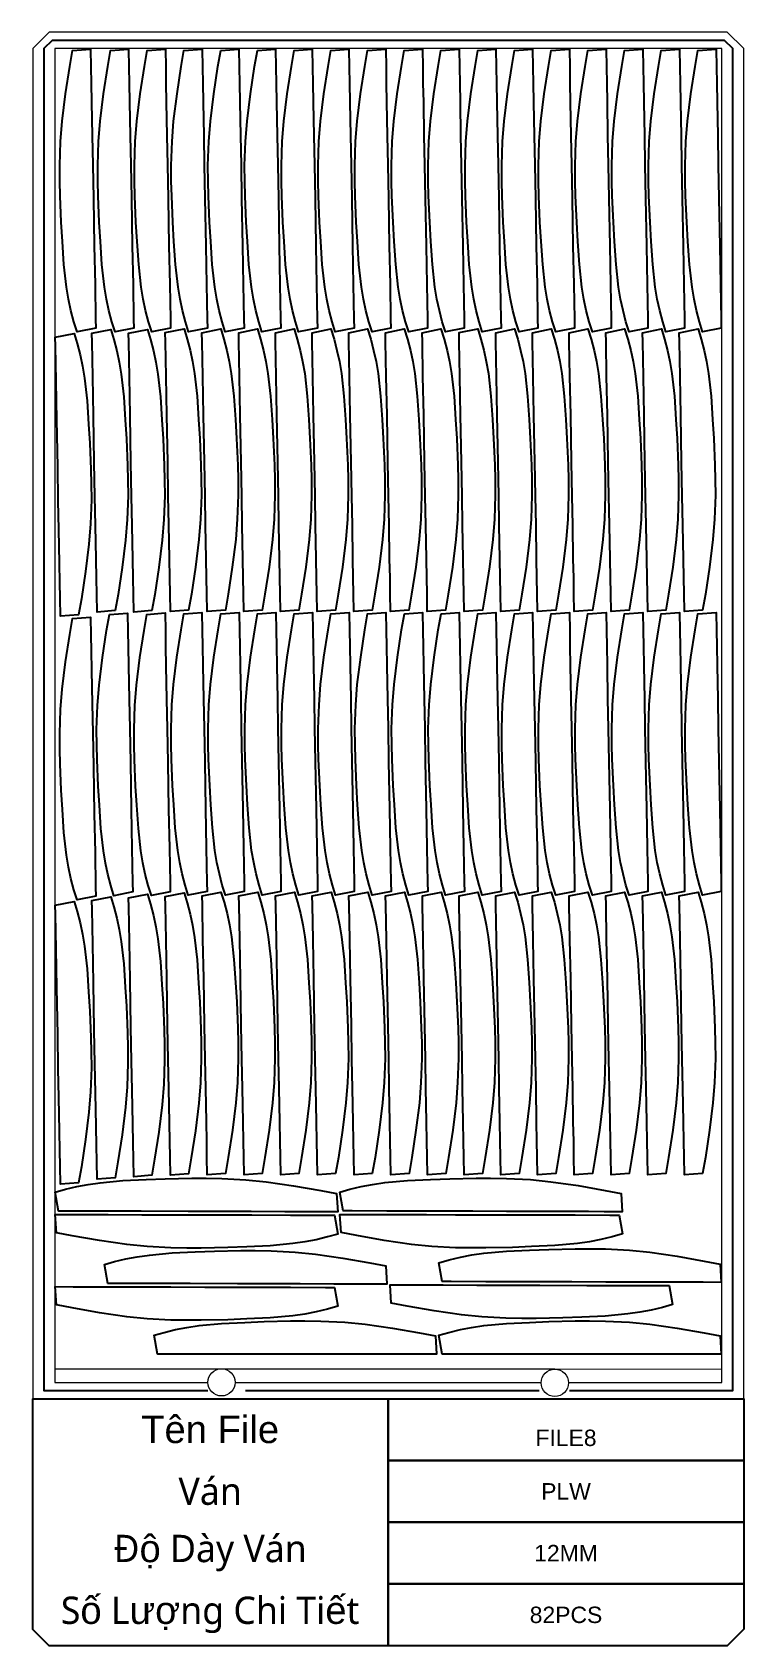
# Model space of a CAD drawing. Header units: millimetres. Extents: x -10628 to 24720, y -21829 to 4032.
# Drawn here: x 17819 to 19120, y -11150 to -8198 of the extents above; entities that cross this region are included whole.
import ezdxf
from ezdxf.enums import TextEntityAlignment as Align
from ezdxf.lldxf.tags import DXFTag

# ---------------------------------------------------------------- set-up
doc = ezdxf.new("R2010")
doc.units = ezdxf.units.MM
doc.layers.add('layer chu', color=7, linetype='Continuous', lineweight=9)
doc.layers.add('layer khung van cnc', color=7, linetype='Continuous', lineweight=25, true_color=0xfbf59b)
doc.layers.add('layer mau', color=7, linetype='Continuous')
doc.styles.add('Text Dim', font='arial.ttf')
tags = doc.linetypes.add('DATTRANHVAKEPVAN', pattern='A,32.156035,-1.521322,["DAT TRÁNH VA CHẠM KẸP VÁN",Text Dim,S=2.23494,R=0,X=0,Y=-0.877209],-47.8264', length=81.503757).pattern_tags.tags
tags[6] = DXFTag(74, 10)
tags = doc.linetypes.add('KVVIENMAY', pattern='A,46.311228,-10.280676,["KV VIỀN MÁY",Text Dim,S=10.028098,R=0,X=0,Y=-4.346144],-100.988212', length=157.580116).pattern_tags.tags
tags[6] = DXFTag(74, 10)

# ---------------------------------------------------------------- blocks, each defined once
blk = doc.blocks.new('khung van cnc')
at = {"color": 2, "linetype": 'DATTRANHVAKEPVAN', "lineweight": 5}
for p, q in [((-1453, -44.4), (-1148, -44.4)), ((-1148, -44.4), (-538.7, -44.4)), ((-539.1, -45.3), (-233, -44.4))]:
    blk.add_line(p, q, dxfattribs=at)
at = {"color": 250, "lineweight": 5}
blk.add_line((-1494.1, -99.4), (-193, -99.4), dxfattribs=at)
at = {"lineweight": 5}
blk.add_lwpolyline([(-193, -99.4), (-193, 2370.6), (-223, 2400.6), (-1463, 2400.6), (-1493, 2370.6), (-1493, -99.4)], close=True, dxfattribs=at)
at = {"color": 1, "linetype": 'KVVIENMAY'}
for points in [[(-511.9, -84.4), (-213, -84.4), (-213, 2370.6), (-228, 2385.6), (-1458, 2385.6), (-1473, 2370.6), (-1473, -84.4), (-1172.8, -84.4)], [(-1104, -84.4), (-567.2, -84.4)]]:
    blk.add_lwpolyline(points, dxfattribs=at)
at = {"lineweight": 5}
for points in [[(-513.5, -69.4), (-233, -69.4), (-233, 2370.6), (-1453, 2370.6), (-1453, -69.4), (-1173, -69.4)], [(-1123, -69.4), (-563.5, -69.4)]]:
    blk.add_lwpolyline(points, dxfattribs=at)
blk.add_lwpolyline([(-843, -551.3), (-1463, -551.3), (-1493, -521.3), (-1493, -99.4), (-843, -99.4)], close=True)
for centre in [(-1148, -69.4), (-538.5, -70.2)]:
    blk.add_circle(centre, 25, dxfattribs=at)
at = {"layer": 'layer mau'}
for points in [[(-843, -99.4), (-193, -99.4), (-193, -212.4), (-843, -212.4)], [(-843, -212.4), (-193, -212.4), (-193, -325.3), (-843, -325.3)], [(-843, -325.3), (-193, -325.3), (-193, -438.3), (-843, -438.3)], [(-843, -438.3), (-193, -438.3), (-193, -521.2), (-223, -551.2), (-843, -551.2)]]:
    blk.add_lwpolyline(points, close=True, dxfattribs=at)
at = {"color": 254, "lineweight": 5, "char_height": 50, "width": 647.53, "attachment_point": 5}
for s, insert in [('{\\fArial|b0|i0|c163|p34;Tên File}', (-1168.8, -155.9)), ('{\\fYu Gothic UI Semilight|b0|i0|c128|p34;Ván}', (-1168.8, -268.9)), ('{\\fYu Gothic UI Semilight|b0|i0|c128|p34;Đ\\fArial|b0|i0|c163|p34;ộ\\fYu Gothic UI Semilight|b0|i0|c128|p34; Dày Ván}', (-1168.8, -381.8)), ('{\\fYu Gothic UI Semilight|b0|i0|c128|p34;S\\fArial|b0|i0|c163|p34;ố\\fYu Gothic UI Semilight|b0|i0|c128|p34; L\\fArial|b0|i0|c163|p34;ượ\\fYu Gothic UI Semilight|b0|i0|c128|p34;ng Chi Ti\\fArial|b0|i0|c163|p34;ế\\fYu Gothic UI Semilight|b0|i0|c128|p34;t}', (-1168.8, -494.8))]:
    blk.add_mtext(s, dxfattribs=dict(at, insert=insert))
at = {"layer": 'layer mau'}
for tag, p in [('ÁGF', (-518, -155.9)), ('TENFILE', (-518, -268.9)), ('TENFILE', (-518, -381.8)), ('TENFILE', (-518, -494.8))]:
    blk.add_attdef(tag, text='', height=30, dxfattribs=at).set_placement(p, align=Align.MIDDLE_CENTER)

msp = doc.modelspace()

# ---------------------------------------------------------------- linework, layer by layer
for points in [[(17926.374, -8261.926), (17926.909, -8290.841), (17927.557, -8325.883), (17928.696, -8387.473), (17929.674, -8440.365), (17930.82, -8502.36), (17932.413, -8588.496), (17933.724, -8659.357), (17934.897, -8722.818), (17935.203, -8739.371), (17900.808, -8746.109), (17895.117, -8727.706), (17889.707, -8707.02), (17885.334, -8686.373), (17881.644, -8664.369), (17876.993, -8623.086), (17874.184, -8580.685), (17872.069, -8545.684), (17869.952, -8497.22), (17869.332, -8471.016), (17869.181, -8441.848), (17870.62, -8398.105), (17873.557, -8360.825), (17879.736, -8310.604), (17887.467, -8260.943), (17892.47, -8231.676), (17925.766, -8229.037)], [(17995.864, -8261.926), (17996.398, -8290.841), (17997.046, -8325.883), (17998.185, -8387.473), (17999.163, -8440.365), (18000.31, -8502.36), (18001.903, -8588.496), (18003.213, -8659.357), (18004.387, -8722.818), (18004.693, -8739.371), (17970.298, -8746.109), (17964.606, -8727.706), (17959.196, -8707.02), (17954.824, -8686.373), (17951.134, -8664.369), (17946.482, -8623.086), (17943.674, -8580.685), (17941.559, -8545.684), (17939.442, -8497.22), (17938.822, -8471.016), (17938.67, -8441.848), (17940.109, -8398.105), (17943.047, -8360.825), (17949.225, -8310.604), (17956.956, -8260.943), (17961.96, -8231.676), (17995.255, -8229.037)], [(18062.973, -8261.926), (18063.508, -8290.841), (18064.156, -8325.883), (18065.295, -8387.473), (18066.273, -8440.365), (18067.42, -8502.36), (18069.012, -8588.496), (18070.323, -8659.357), (18071.496, -8722.818), (18071.803, -8739.371), (18037.407, -8746.109), (18031.716, -8727.706), (18026.306, -8707.02), (18021.933, -8686.373), (18018.244, -8664.369), (18013.592, -8623.086), (18010.783, -8580.685), (18008.668, -8545.684), (18006.551, -8497.22), (18005.931, -8471.016), (18005.78, -8441.848), (18007.219, -8398.105), (18010.157, -8360.825), (18016.335, -8310.604), (18024.066, -8260.943), (18029.069, -8231.676), (18062.365, -8229.037)], [(18130.334, -8261.926), (18130.869, -8290.841), (18131.517, -8325.883), (18132.656, -8387.473), (18133.634, -8440.365), (18134.781, -8502.36), (18136.373, -8588.496), (18137.684, -8659.357), (18138.857, -8722.818), (18139.164, -8739.371), (18104.768, -8746.109), (18099.077, -8727.706), (18093.667, -8707.02), (18089.294, -8686.373), (18085.605, -8664.369), (18080.953, -8623.086), (18078.144, -8580.685), (18076.029, -8545.684), (18073.912, -8497.22), (18073.292, -8471.016), (18073.141, -8441.848), (18074.58, -8398.105), (18077.518, -8360.825), (18083.696, -8310.604), (18091.427, -8260.943), (18096.43, -8231.676), (18129.726, -8229.037)], [(18197.444, -8261.926), (18197.979, -8290.841), (18198.627, -8325.883), (18199.766, -8387.473), (18200.744, -8440.365), (18201.89, -8502.36), (18203.483, -8588.496), (18204.794, -8659.357), (18205.967, -8722.818), (18206.273, -8739.371), (18171.878, -8746.109), (18166.186, -8727.706), (18160.777, -8707.02), (18156.404, -8686.373), (18152.714, -8664.369), (18148.063, -8623.086), (18145.254, -8580.685), (18143.139, -8545.684), (18141.022, -8497.22), (18140.402, -8471.016), (18140.251, -8441.848), (18141.69, -8398.105), (18144.627, -8360.825), (18150.805, -8310.604), (18158.536, -8260.943), (18163.54, -8231.676), (18196.836, -8229.037)], [(18264.554, -8261.926), (18265.088, -8290.841), (18265.736, -8325.883), (18266.875, -8387.473), (18267.853, -8440.365), (18269, -8502.36), (18270.593, -8588.496), (18271.903, -8659.357), (18273.077, -8722.818), (18273.383, -8739.371), (18238.988, -8746.109), (18233.296, -8727.706), (18227.886, -8707.02), (18223.514, -8686.373), (18219.824, -8664.369), (18215.172, -8623.086), (18212.364, -8580.685), (18210.249, -8545.684), (18208.132, -8497.22), (18207.512, -8471.016), (18207.36, -8441.848), (18208.799, -8398.105), (18211.737, -8360.825), (18217.915, -8310.604), (18225.646, -8260.943), (18230.65, -8231.676), (18263.945, -8229.037)], [(18331.663, -8261.926), (18332.198, -8290.841), (18332.846, -8325.883), (18333.985, -8387.473), (18334.963, -8440.365), (18336.109, -8502.36), (18337.702, -8588.496), (18339.013, -8659.357), (18340.186, -8722.818), (18340.493, -8739.371), (18306.097, -8746.109), (18300.406, -8727.706), (18294.996, -8707.02), (18290.623, -8686.373), (18286.934, -8664.369), (18282.282, -8623.086), (18279.473, -8580.685), (18277.358, -8545.684), (18275.241, -8497.22), (18274.621, -8471.016), (18274.47, -8441.848), (18275.909, -8398.105), (18278.846, -8360.825), (18285.025, -8310.604), (18292.756, -8260.943), (18297.759, -8231.676), (18331.055, -8229.037)], [(18398.773, -8261.926), (18399.308, -8290.841), (18399.956, -8325.883), (18401.095, -8387.473), (18402.073, -8440.365), (18403.219, -8502.36), (18404.812, -8588.496), (18406.122, -8659.357), (18407.296, -8722.818), (18407.602, -8739.371), (18373.207, -8746.109), (18367.515, -8727.706), (18362.106, -8707.02), (18357.733, -8686.373), (18354.043, -8664.369), (18349.392, -8623.086), (18346.583, -8580.685), (18344.468, -8545.684), (18342.351, -8497.22), (18341.731, -8471.016), (18341.58, -8441.848), (18343.018, -8398.105), (18345.956, -8360.825), (18352.134, -8310.604), (18359.865, -8260.943), (18364.869, -8231.676), (18398.165, -8229.037)], [(18465.882, -8261.926), (18466.417, -8290.841), (18467.065, -8325.883), (18468.204, -8387.473), (18469.182, -8440.365), (18470.329, -8502.36), (18471.922, -8588.496), (18473.232, -8659.357), (18474.406, -8722.818), (18474.712, -8739.371), (18440.317, -8746.109), (18434.625, -8727.706), (18429.215, -8707.02), (18424.843, -8686.373), (18421.153, -8664.369), (18416.501, -8623.086), (18413.692, -8580.685), (18411.578, -8545.684), (18409.461, -8497.22), (18408.841, -8471.016), (18408.689, -8441.848), (18410.128, -8398.105), (18413.066, -8360.825), (18419.244, -8310.604), (18426.975, -8260.943), (18431.979, -8231.676), (18465.274, -8229.037)], [(18532.992, -8261.926), (18533.527, -8290.841), (18534.175, -8325.883), (18535.314, -8387.473), (18536.292, -8440.365), (18537.438, -8502.36), (18539.031, -8588.496), (18540.342, -8659.357), (18541.515, -8722.818), (18541.821, -8739.371), (18507.426, -8746.109), (18501.735, -8727.706), (18496.325, -8707.02), (18491.952, -8686.373), (18488.262, -8664.369), (18483.611, -8623.086), (18480.802, -8580.685), (18478.687, -8545.684), (18476.57, -8497.22), (18475.95, -8471.016), (18475.799, -8441.848), (18477.238, -8398.105), (18480.175, -8360.825), (18486.354, -8310.604), (18494.085, -8260.943), (18499.088, -8231.676), (18532.384, -8229.037)], [(18600.102, -8261.926), (18600.636, -8290.841), (18601.284, -8325.883), (18602.423, -8387.473), (18603.402, -8440.365), (18604.548, -8502.36), (18606.141, -8588.496), (18607.451, -8659.357), (18608.625, -8722.818), (18608.931, -8739.371), (18574.536, -8746.109), (18568.844, -8727.706), (18563.434, -8707.02), (18559.062, -8686.373), (18555.372, -8664.369), (18550.72, -8623.086), (18547.912, -8580.685), (18545.797, -8545.684), (18543.68, -8497.22), (18543.06, -8471.016), (18542.909, -8441.848), (18544.347, -8398.105), (18547.285, -8360.825), (18553.463, -8310.604), (18561.194, -8260.943), (18566.198, -8231.676), (18599.494, -8229.037)], [(18667.57, -8261.926), (18668.104, -8290.841), (18668.752, -8325.883), (18669.891, -8387.473), (18670.869, -8440.365), (18672.016, -8502.36), (18673.609, -8588.496), (18674.919, -8659.357), (18676.093, -8722.818), (18676.399, -8739.371), (18642.004, -8746.109), (18636.312, -8727.706), (18630.902, -8707.02), (18626.53, -8686.373), (18622.84, -8664.369), (18618.188, -8623.086), (18615.379, -8580.685), (18613.265, -8545.684), (18611.148, -8497.22), (18610.528, -8471.016), (18610.376, -8441.848), (18611.815, -8398.105), (18614.753, -8360.825), (18620.931, -8310.604), (18628.662, -8260.943), (18633.666, -8231.676), (18666.961, -8229.037)], [(18734.679, -8261.926), (18735.214, -8290.841), (18735.862, -8325.883), (18737.001, -8387.473), (18737.979, -8440.365), (18739.125, -8502.36), (18740.718, -8588.496), (18742.029, -8659.357), (18743.202, -8722.818), (18743.508, -8739.371), (18709.113, -8746.109), (18703.422, -8727.706), (18698.012, -8707.02), (18693.639, -8686.373), (18689.95, -8664.369), (18685.298, -8623.086), (18682.489, -8580.685), (18680.374, -8545.684), (18678.257, -8497.22), (18677.637, -8471.016), (18677.486, -8441.848), (18678.925, -8398.105), (18681.862, -8360.825), (18688.041, -8310.604), (18695.772, -8260.943), (18700.775, -8231.676), (18734.071, -8229.037)], [(18801.789, -8261.926), (18802.324, -8290.841), (18802.972, -8325.883), (18804.111, -8387.473), (18805.089, -8440.365), (18806.235, -8502.36), (18807.828, -8588.496), (18809.138, -8659.357), (18810.312, -8722.818), (18810.618, -8739.371), (18776.223, -8746.109), (18770.531, -8727.706), (18765.121, -8707.02), (18760.749, -8686.373), (18757.059, -8664.369), (18752.408, -8623.086), (18749.599, -8580.685), (18747.484, -8545.684), (18745.367, -8497.22), (18744.747, -8471.016), (18744.596, -8441.848), (18746.034, -8398.105), (18748.972, -8360.825), (18755.15, -8310.604), (18762.881, -8260.943), (18767.885, -8231.676), (18801.181, -8229.037)], [(18868.898, -8261.926), (18869.433, -8290.841), (18870.081, -8325.883), (18871.22, -8387.473), (18872.198, -8440.365), (18873.345, -8502.36), (18874.938, -8588.496), (18876.248, -8659.357), (18877.422, -8722.818), (18877.728, -8739.371), (18843.333, -8746.109), (18837.641, -8727.706), (18832.231, -8707.02), (18827.859, -8686.373), (18824.169, -8664.369), (18819.517, -8623.086), (18816.708, -8580.685), (18814.594, -8545.684), (18812.476, -8497.22), (18811.857, -8471.016), (18811.705, -8441.848), (18813.144, -8398.105), (18816.082, -8360.825), (18822.26, -8310.604), (18829.991, -8260.943), (18834.995, -8231.676), (18868.29, -8229.037)], [(18936.008, -8261.926), (18936.543, -8290.841), (18937.191, -8325.883), (18938.33, -8387.473), (18939.308, -8440.365), (18940.454, -8502.36), (18942.047, -8588.496), (18943.358, -8659.357), (18944.531, -8722.818), (18944.837, -8739.371), (18910.442, -8746.109), (18904.751, -8727.706), (18899.341, -8707.02), (18894.968, -8686.373), (18891.278, -8664.369), (18886.627, -8623.086), (18883.818, -8580.685), (18881.703, -8545.684), (18879.586, -8497.22), (18878.966, -8471.016), (18878.815, -8441.848), (18880.254, -8398.105), (18883.191, -8360.825), (18889.37, -8310.604), (18897.1, -8260.943), (18902.104, -8231.676), (18935.4, -8229.037)], [(19003.118, -8261.926), (19003.652, -8290.841), (19004.3, -8325.883), (19005.439, -8387.473), (19006.418, -8440.365), (19007.564, -8502.36), (19009.157, -8588.496), (19010.467, -8659.357), (19011.641, -8722.818), (19011.947, -8739.371), (18977.552, -8746.109), (18971.86, -8727.706), (18966.45, -8707.02), (18962.078, -8686.373), (18958.388, -8664.369), (18953.736, -8623.086), (18950.928, -8580.685), (18948.813, -8545.684), (18946.696, -8497.22), (18946.076, -8471.016), (18945.925, -8441.848), (18947.363, -8398.105), (18950.301, -8360.825), (18956.479, -8310.604), (18964.21, -8260.943), (18969.214, -8231.676), (19002.509, -8229.037)], [(19070.227, -8261.926), (19070.762, -8290.841), (19071.41, -8325.883), (19072.549, -8387.473), (19073.527, -8440.365), (19074.674, -8502.36), (19076.267, -8588.496), (19077.577, -8659.357), (19078.751, -8722.818), (19079.057, -8739.371), (19044.662, -8746.109), (19038.97, -8727.706), (19033.56, -8707.02), (19029.187, -8686.373), (19025.498, -8664.369), (19020.846, -8623.086), (19018.037, -8580.685), (19015.923, -8545.684), (19013.805, -8497.22), (19013.186, -8471.016), (19013.034, -8441.848), (19014.473, -8398.105), (19017.411, -8360.825), (19023.589, -8310.604), (19031.32, -8260.943), (19036.324, -8231.676), (19069.619, -8229.037)], [(17869.905, -9233.464), (17869.37, -9204.549), (17868.722, -9169.507), (17867.583, -9107.917), (17866.605, -9055.025), (17865.459, -8993.031), (17863.866, -8906.894), (17862.555, -8836.033), (17861.382, -8772.572), (17861.076, -8756.02), (17895.471, -8749.281), (17901.163, -8767.684), (17906.572, -8788.371), (17910.945, -8809.018), (17914.635, -8831.022), (17919.286, -8872.304), (17922.095, -8914.705), (17924.21, -8949.706), (17926.327, -8998.17), (17926.947, -9024.375), (17927.098, -9053.543), (17925.659, -9097.285), (17922.722, -9134.566), (17916.544, -9184.786), (17908.813, -9234.447), (17903.809, -9263.714), (17870.513, -9266.353)], [(17936.874, -9225.869), (17936.34, -9196.954), (17935.692, -9161.912), (17934.553, -9100.322), (17933.574, -9047.431), (17932.428, -8985.436), (17930.835, -8899.3), (17929.525, -8828.438), (17928.351, -8764.977), (17928.045, -8748.425), (17962.44, -8741.686), (17968.132, -8760.089), (17973.542, -8780.776), (17977.914, -8801.423), (17981.604, -8823.427), (17986.256, -8864.71), (17989.064, -8907.11), (17991.179, -8942.112), (17993.296, -8990.576), (17993.916, -9016.78), (17994.067, -9045.948), (17992.629, -9089.69), (17989.691, -9126.971), (17983.513, -9177.191), (17975.782, -9226.852), (17970.778, -9256.12), (17937.483, -9258.758)], [(18003.984, -9225.869), (18003.449, -9196.954), (18002.801, -9161.912), (18001.662, -9100.322), (18000.684, -9047.431), (17999.538, -8985.436), (17997.945, -8899.3), (17996.634, -8828.438), (17995.461, -8764.977), (17995.155, -8748.425), (18029.55, -8741.686), (18035.242, -8760.089), (18040.651, -8780.776), (18045.024, -8801.423), (18048.714, -8823.427), (18053.365, -8864.71), (18056.174, -8907.11), (18058.289, -8942.112), (18060.406, -8990.576), (18061.026, -9016.78), (18061.177, -9045.948), (18059.738, -9089.69), (18056.801, -9126.971), (18050.622, -9177.191), (18042.892, -9226.852), (18037.888, -9256.12), (18004.592, -9258.758)], [(18071.078, -9225.005), (18070.543, -9196.09), (18069.895, -9161.048), (18068.756, -9099.458), (18067.778, -9046.566), (18066.631, -8984.571), (18065.038, -8898.435), (18063.728, -8827.574), (18062.554, -8764.113), (18062.248, -8747.56), (18096.643, -8740.822), (18102.335, -8759.225), (18107.745, -8779.911), (18112.117, -8800.558), (18115.807, -8822.562), (18120.459, -8863.845), (18123.268, -8906.246), (18125.382, -8941.247), (18127.5, -8989.711), (18128.119, -9015.915), (18128.271, -9045.083), (18126.832, -9088.826), (18123.894, -9126.106), (18117.716, -9176.327), (18109.985, -9225.988), (18104.981, -9255.255), (18071.686, -9257.894)], [(18138.202, -9225.051), (18137.667, -9196.136), (18137.019, -9161.094), (18135.88, -9099.504), (18134.902, -9046.613), (18133.755, -8984.618), (18132.162, -8898.482), (18130.852, -8827.62), (18129.678, -8764.159), (18129.372, -8747.607), (18163.767, -8740.868), (18169.459, -8759.271), (18174.869, -8779.958), (18179.241, -8800.605), (18182.931, -8822.609), (18187.583, -8863.891), (18190.392, -8906.292), (18192.506, -8941.294), (18194.624, -8989.757), (18195.243, -9015.962), (18195.395, -9045.13), (18193.956, -9088.872), (18191.018, -9126.153), (18184.84, -9176.373), (18177.109, -9226.034), (18172.105, -9255.301), (18138.81, -9257.94)], [(18205.311, -9225.051), (18204.777, -9196.136), (18204.129, -9161.094), (18202.99, -9099.504), (18202.011, -9046.613), (18200.865, -8984.618), (18199.272, -8898.482), (18197.962, -8827.62), (18196.788, -8764.159), (18196.482, -8747.607), (18230.877, -8740.868), (18236.569, -8759.271), (18241.979, -8779.958), (18246.351, -8800.605), (18250.041, -8822.609), (18254.693, -8863.891), (18257.501, -8906.292), (18259.616, -8941.294), (18261.733, -8989.757), (18262.353, -9015.962), (18262.504, -9045.13), (18261.066, -9088.872), (18258.128, -9126.153), (18251.95, -9176.373), (18244.219, -9226.034), (18239.215, -9255.301), (18205.919, -9257.94)], [(18272.421, -9225.051), (18271.886, -9196.136), (18271.238, -9161.094), (18270.099, -9099.504), (18269.121, -9046.613), (18267.975, -8984.618), (18266.382, -8898.482), (18265.071, -8827.62), (18263.898, -8764.159), (18263.592, -8747.607), (18297.987, -8740.868), (18303.678, -8759.271), (18309.088, -8779.958), (18313.461, -8800.605), (18317.151, -8822.609), (18321.802, -8863.891), (18324.611, -8906.292), (18326.726, -8941.294), (18328.843, -8989.757), (18329.463, -9015.962), (18329.614, -9045.13), (18328.175, -9088.872), (18325.238, -9126.153), (18319.059, -9176.373), (18311.328, -9226.034), (18306.325, -9255.301), (18273.029, -9257.94)], [(18339.531, -9225.051), (18338.996, -9196.136), (18338.348, -9161.094), (18337.209, -9099.504), (18336.231, -9046.613), (18335.084, -8984.618), (18333.491, -8898.482), (18332.181, -8827.62), (18331.007, -8764.159), (18330.701, -8747.607), (18365.096, -8740.868), (18370.788, -8759.271), (18376.198, -8779.958), (18380.57, -8800.605), (18384.26, -8822.609), (18388.912, -8863.891), (18391.721, -8906.292), (18393.835, -8941.294), (18395.952, -8989.757), (18396.572, -9015.962), (18396.724, -9045.13), (18395.285, -9088.872), (18392.347, -9126.153), (18386.169, -9176.373), (18378.438, -9226.034), (18373.434, -9255.301), (18340.139, -9257.94)], [(18406.64, -9225.051), (18406.105, -9196.136), (18405.457, -9161.094), (18404.318, -9099.504), (18403.34, -9046.613), (18402.194, -8984.618), (18400.601, -8898.482), (18399.291, -8827.62), (18398.117, -8764.159), (18397.811, -8747.607), (18432.206, -8740.868), (18437.898, -8759.271), (18443.307, -8779.958), (18447.68, -8800.605), (18451.37, -8822.609), (18456.021, -8863.891), (18458.83, -8906.292), (18460.945, -8941.294), (18463.062, -8989.757), (18463.682, -9015.962), (18463.833, -9045.13), (18462.395, -9088.872), (18459.457, -9126.153), (18453.279, -9176.373), (18445.548, -9226.034), (18440.544, -9255.301), (18407.248, -9257.94)], [(18473.75, -9225.051), (18473.215, -9196.136), (18472.567, -9161.094), (18471.428, -9099.504), (18470.45, -9046.613), (18469.304, -8984.618), (18467.711, -8898.482), (18466.4, -8827.62), (18465.227, -8764.159), (18464.921, -8747.607), (18499.316, -8740.868), (18505.007, -8759.271), (18510.417, -8779.958), (18514.79, -8800.605), (18518.479, -8822.609), (18523.131, -8863.891), (18525.94, -8906.292), (18528.055, -8941.294), (18530.172, -8989.757), (18530.792, -9015.962), (18530.943, -9045.13), (18529.504, -9088.872), (18526.567, -9126.153), (18520.388, -9176.373), (18512.657, -9226.034), (18507.654, -9255.301), (18474.358, -9257.94)], [(18540.859, -9225.051), (18540.325, -9196.136), (18539.677, -9161.094), (18538.538, -9099.504), (18537.56, -9046.613), (18536.413, -8984.618), (18534.82, -8898.482), (18533.51, -8827.62), (18532.336, -8764.159), (18532.03, -8747.607), (18566.425, -8740.868), (18572.117, -8759.271), (18577.527, -8779.958), (18581.899, -8800.605), (18585.589, -8822.609), (18590.241, -8863.891), (18593.05, -8906.292), (18595.164, -8941.294), (18597.281, -8989.757), (18597.901, -9015.962), (18598.053, -9045.13), (18596.614, -9088.872), (18593.676, -9126.153), (18587.498, -9176.373), (18579.767, -9226.034), (18574.763, -9255.301), (18541.468, -9257.94)], [(18608.307, -9224.985), (18607.772, -9196.07), (18607.124, -9161.028), (18605.985, -9099.438), (18605.007, -9046.546), (18603.86, -8984.552), (18602.268, -8898.415), (18600.957, -8827.554), (18599.784, -8764.093), (18599.477, -8747.541), (18633.873, -8740.802), (18639.564, -8759.205), (18644.974, -8779.892), (18649.347, -8800.539), (18653.036, -8822.543), (18657.688, -8863.825), (18660.497, -8906.226), (18662.612, -8941.227), (18664.729, -8989.691), (18665.349, -9015.896), (18665.5, -9045.064), (18664.061, -9088.806), (18661.123, -9126.087), (18654.945, -9176.307), (18647.214, -9225.968), (18642.211, -9255.235), (18608.915, -9257.874)], [(18675.433, -9225.052), (18674.899, -9196.137), (18674.251, -9161.095), (18673.112, -9099.505), (18672.134, -9046.613), (18670.987, -8984.619), (18669.394, -8898.482), (18668.084, -8827.621), (18666.91, -8764.16), (18666.604, -8747.607), (18700.999, -8740.869), (18706.691, -8759.272), (18712.101, -8779.958), (18716.473, -8800.605), (18720.163, -8822.609), (18724.815, -8863.892), (18727.623, -8906.293), (18729.738, -8941.294), (18731.855, -8989.758), (18732.475, -9015.962), (18732.627, -9045.13), (18731.188, -9088.873), (18728.25, -9126.153), (18722.072, -9176.374), (18714.341, -9226.035), (18709.337, -9255.302), (18676.042, -9257.941)], [(18742.543, -9225.052), (18742.008, -9196.137), (18741.36, -9161.095), (18740.221, -9099.505), (18739.243, -9046.613), (18738.097, -8984.619), (18736.504, -8898.482), (18735.193, -8827.621), (18734.02, -8764.16), (18733.714, -8747.607), (18768.109, -8740.869), (18773.801, -8759.272), (18779.21, -8779.958), (18783.583, -8800.605), (18787.273, -8822.609), (18791.924, -8863.892), (18794.733, -8906.293), (18796.848, -8941.294), (18798.965, -8989.758), (18799.585, -9015.962), (18799.736, -9045.13), (18798.297, -9088.873), (18795.36, -9126.153), (18789.182, -9176.374), (18781.451, -9226.035), (18776.447, -9255.302), (18743.151, -9257.941)], [(18809.653, -9225.052), (18809.118, -9196.137), (18808.47, -9161.095), (18807.331, -9099.505), (18806.353, -9046.613), (18805.206, -8984.619), (18803.613, -8898.482), (18802.303, -8827.621), (18801.129, -8764.16), (18800.823, -8747.607), (18835.218, -8740.869), (18840.91, -8759.272), (18846.32, -8779.958), (18850.693, -8800.605), (18854.382, -8822.609), (18859.034, -8863.892), (18861.843, -8906.293), (18863.957, -8941.294), (18866.075, -8989.758), (18866.694, -9015.962), (18866.846, -9045.13), (18865.407, -9088.873), (18862.469, -9126.153), (18856.291, -9176.374), (18848.56, -9226.035), (18843.556, -9255.302), (18810.261, -9257.941)], [(18876.762, -9225.052), (18876.228, -9196.137), (18875.58, -9161.095), (18874.441, -9099.505), (18873.462, -9046.613), (18872.316, -8984.619), (18870.723, -8898.482), (18869.413, -8827.621), (18868.239, -8764.16), (18867.933, -8747.607), (18902.328, -8740.869), (18908.02, -8759.272), (18913.43, -8779.958), (18917.802, -8800.605), (18921.492, -8822.609), (18926.144, -8863.892), (18928.952, -8906.293), (18931.067, -8941.294), (18933.184, -8989.758), (18933.804, -9015.962), (18933.955, -9045.13), (18932.517, -9088.873), (18929.579, -9126.153), (18923.401, -9176.374), (18915.67, -9226.035), (18910.666, -9255.302), (18877.37, -9257.941)], [(18943.872, -9225.052), (18943.337, -9196.137), (18942.689, -9161.095), (18941.55, -9099.505), (18940.572, -9046.613), (18939.426, -8984.619), (18937.833, -8898.482), (18936.522, -8827.621), (18935.349, -8764.16), (18935.043, -8747.607), (18969.438, -8740.869), (18975.129, -8759.272), (18980.539, -8779.958), (18984.912, -8800.605), (18988.602, -8822.609), (18993.253, -8863.892), (18996.062, -8906.293), (18998.177, -8941.294), (19000.294, -8989.758), (19000.914, -9015.962), (19001.065, -9045.13), (18999.626, -9088.873), (18996.689, -9126.153), (18990.51, -9176.374), (18982.779, -9226.035), (18977.776, -9255.302), (18944.48, -9257.941)], [(19010.982, -9225.052), (19010.447, -9196.137), (19009.799, -9161.095), (19008.66, -9099.505), (19007.682, -9046.613), (19006.535, -8984.619), (19004.942, -8898.482), (19003.632, -8827.621), (19002.458, -8764.16), (19002.152, -8747.607), (19036.547, -8740.869), (19042.239, -8759.272), (19047.649, -8779.958), (19052.021, -8800.605), (19055.711, -8822.609), (19060.363, -8863.892), (19063.172, -8906.293), (19065.286, -8941.294), (19067.403, -8989.758), (19068.023, -9015.962), (19068.175, -9045.13), (19066.736, -9088.873), (19063.798, -9126.153), (19057.62, -9176.374), (19049.889, -9226.035), (19044.885, -9255.302), (19011.59, -9257.941)], [(17926.384, -9301.082), (17926.919, -9329.997), (17927.567, -9365.039), (17928.706, -9426.629), (17929.684, -9479.52), (17930.83, -9541.515), (17932.423, -9627.651), (17933.734, -9698.513), (17934.907, -9761.974), (17935.213, -9778.526), (17900.818, -9785.265), (17895.127, -9766.862), (17889.717, -9746.175), (17885.344, -9725.528), (17881.654, -9703.524), (17877.003, -9662.242), (17874.194, -9619.841), (17872.079, -9584.839), (17869.962, -9536.375), (17869.342, -9510.171), (17869.191, -9481.003), (17870.63, -9437.261), (17873.567, -9399.98), (17879.746, -9349.76), (17887.476, -9300.099), (17892.48, -9270.831), (17925.776, -9268.193)], [(17993.888, -9293.445), (17994.423, -9322.36), (17995.071, -9357.402), (17996.21, -9418.992), (17997.188, -9471.883), (17998.334, -9533.878), (17999.927, -9620.014), (18001.238, -9690.876), (18002.411, -9754.337), (18002.717, -9770.889), (17968.322, -9777.628), (17962.63, -9759.225), (17957.221, -9738.538), (17952.848, -9717.891), (17949.158, -9695.887), (17944.507, -9654.604), (17941.698, -9612.204), (17939.583, -9577.202), (17937.466, -9528.738), (17936.846, -9502.534), (17936.695, -9473.366), (17938.134, -9429.624), (17941.071, -9392.343), (17947.249, -9342.123), (17954.98, -9292.462), (17959.984, -9263.194), (17993.28, -9260.556)], [(18062.354, -9293.337), (18062.888, -9322.252), (18063.536, -9357.294), (18064.675, -9418.884), (18065.653, -9471.776), (18066.8, -9533.771), (18068.393, -9619.907), (18069.703, -9690.768), (18070.877, -9754.229), (18071.183, -9770.782), (18036.788, -9777.52), (18031.096, -9759.117), (18025.686, -9738.431), (18021.314, -9717.784), (18017.624, -9695.78), (18012.972, -9654.497), (18010.164, -9612.096), (18008.049, -9577.095), (18005.932, -9528.631), (18005.312, -9502.427), (18005.16, -9473.259), (18006.599, -9429.516), (18009.537, -9392.236), (18015.715, -9342.015), (18023.446, -9292.354), (18028.45, -9263.087), (18061.745, -9260.448)], [(18129.939, -9292.434), (18130.474, -9321.349), (18131.122, -9356.391), (18132.261, -9417.981), (18133.239, -9470.872), (18134.385, -9532.867), (18135.978, -9619.003), (18137.289, -9689.865), (18138.462, -9753.326), (18138.768, -9769.878), (18104.373, -9776.617), (18098.681, -9758.214), (18093.272, -9737.527), (18088.899, -9716.88), (18085.209, -9694.876), (18080.558, -9653.593), (18077.749, -9611.193), (18075.634, -9576.191), (18073.517, -9527.727), (18072.897, -9501.523), (18072.746, -9472.355), (18074.185, -9428.613), (18077.122, -9391.332), (18083.3, -9341.112), (18091.031, -9291.451), (18096.035, -9262.183), (18129.331, -9259.545)], [(18197.801, -9292.422), (18198.336, -9321.337), (18198.984, -9356.379), (18200.123, -9417.969), (18201.101, -9470.86), (18202.248, -9532.855), (18203.841, -9618.991), (18205.151, -9689.853), (18206.325, -9753.313), (18206.631, -9769.866), (18172.236, -9776.604), (18166.544, -9758.201), (18161.134, -9737.515), (18156.762, -9716.868), (18153.072, -9694.864), (18148.42, -9653.581), (18145.611, -9611.181), (18143.497, -9576.179), (18141.38, -9527.715), (18140.76, -9501.511), (18140.608, -9472.343), (18142.047, -9428.601), (18144.985, -9391.32), (18151.163, -9341.099), (18158.894, -9291.439), (18163.898, -9262.171), (18197.193, -9259.533)], [(18264.911, -9292.422), (18265.446, -9321.337), (18266.094, -9356.379), (18267.233, -9417.969), (18268.211, -9470.86), (18269.357, -9532.855), (18270.95, -9618.991), (18272.261, -9689.853), (18273.434, -9753.313), (18273.74, -9769.866), (18239.345, -9776.604), (18233.654, -9758.201), (18228.244, -9737.515), (18223.871, -9716.868), (18220.181, -9694.864), (18215.53, -9653.581), (18212.721, -9611.181), (18210.606, -9576.179), (18208.489, -9527.715), (18207.869, -9501.511), (18207.718, -9472.343), (18209.157, -9428.601), (18212.094, -9391.32), (18218.273, -9341.099), (18226.004, -9291.439), (18231.007, -9262.171), (18264.303, -9259.533)], [(18332.021, -9292.422), (18332.555, -9321.337), (18333.204, -9356.379), (18334.342, -9417.969), (18335.321, -9470.86), (18336.467, -9532.855), (18338.06, -9618.991), (18339.37, -9689.853), (18340.544, -9753.313), (18340.85, -9769.866), (18306.455, -9776.604), (18300.763, -9758.201), (18295.353, -9737.515), (18290.981, -9716.868), (18287.291, -9694.864), (18282.639, -9653.581), (18279.831, -9611.181), (18277.716, -9576.179), (18275.599, -9527.715), (18274.979, -9501.511), (18274.828, -9472.343), (18276.266, -9428.601), (18279.204, -9391.32), (18285.382, -9341.099), (18293.113, -9291.439), (18298.117, -9262.171), (18331.413, -9259.533)], [(18399.13, -9292.422), (18399.665, -9321.337), (18400.313, -9356.379), (18401.452, -9417.969), (18402.43, -9470.86), (18403.577, -9532.855), (18405.17, -9618.991), (18406.48, -9689.853), (18407.654, -9753.313), (18407.96, -9769.866), (18373.565, -9776.604), (18367.873, -9758.201), (18362.463, -9737.515), (18358.091, -9716.868), (18354.401, -9694.864), (18349.749, -9653.581), (18346.94, -9611.181), (18344.826, -9576.179), (18342.708, -9527.715), (18342.089, -9501.511), (18341.937, -9472.343), (18343.376, -9428.601), (18346.314, -9391.32), (18352.492, -9341.099), (18360.223, -9291.439), (18365.227, -9262.171), (18398.522, -9259.533)], [(18466.24, -9292.422), (18466.775, -9321.337), (18467.423, -9356.379), (18468.562, -9417.969), (18469.54, -9470.86), (18470.686, -9532.855), (18472.279, -9618.991), (18473.59, -9689.853), (18474.763, -9753.313), (18475.069, -9769.866), (18440.674, -9776.604), (18434.982, -9758.201), (18429.573, -9737.515), (18425.2, -9716.868), (18421.51, -9694.864), (18416.859, -9653.581), (18414.05, -9611.181), (18411.935, -9576.179), (18409.818, -9527.715), (18409.198, -9501.511), (18409.047, -9472.343), (18410.486, -9428.601), (18413.423, -9391.32), (18419.602, -9341.099), (18427.332, -9291.439), (18432.336, -9262.171), (18465.632, -9259.533)], [(18533.35, -9292.422), (18533.884, -9321.337), (18534.532, -9356.379), (18535.671, -9417.969), (18536.65, -9470.86), (18537.796, -9532.855), (18539.389, -9618.991), (18540.699, -9689.853), (18541.873, -9753.313), (18542.179, -9769.866), (18507.784, -9776.604), (18502.092, -9758.201), (18496.682, -9737.515), (18492.31, -9716.868), (18488.62, -9694.864), (18483.968, -9653.581), (18481.16, -9611.181), (18479.045, -9576.179), (18476.928, -9527.715), (18476.308, -9501.511), (18476.157, -9472.343), (18477.595, -9428.601), (18480.533, -9391.32), (18486.711, -9341.099), (18494.442, -9291.439), (18499.446, -9262.171), (18532.741, -9259.533)], [(18600.459, -9292.422), (18600.994, -9321.337), (18601.642, -9356.379), (18602.781, -9417.969), (18603.759, -9470.86), (18604.906, -9532.855), (18606.499, -9618.991), (18607.809, -9689.853), (18608.983, -9753.313), (18609.289, -9769.866), (18574.893, -9776.604), (18569.202, -9758.201), (18563.792, -9737.515), (18559.419, -9716.868), (18555.73, -9694.864), (18551.078, -9653.581), (18548.269, -9611.181), (18546.155, -9576.179), (18544.037, -9527.715), (18543.418, -9501.511), (18543.266, -9472.343), (18544.705, -9428.601), (18547.643, -9391.32), (18553.821, -9341.099), (18561.552, -9291.439), (18566.556, -9262.171), (18599.851, -9259.533)], [(18667.568, -9292.382), (18668.103, -9321.297), (18668.751, -9356.339), (18669.89, -9417.929), (18670.868, -9470.821), (18672.015, -9532.816), (18673.607, -9618.952), (18674.918, -9689.813), (18676.091, -9753.274), (18676.398, -9769.827), (18642.002, -9776.565), (18636.311, -9758.162), (18630.901, -9737.476), (18626.528, -9716.829), (18622.839, -9694.825), (18618.187, -9653.542), (18615.378, -9611.141), (18613.263, -9576.14), (18611.146, -9527.676), (18610.526, -9501.472), (18610.375, -9472.304), (18611.814, -9428.561), (18614.752, -9391.281), (18620.93, -9341.06), (18628.661, -9291.399), (18633.664, -9262.132), (18666.96, -9259.493)], [(18734.679, -9292.45), (18735.214, -9321.365), (18735.862, -9356.407), (18737.001, -9417.997), (18737.979, -9470.889), (18739.125, -9532.884), (18740.718, -9619.02), (18742.029, -9689.881), (18743.202, -9753.342), (18743.508, -9769.895), (18709.113, -9776.633), (18703.422, -9758.23), (18698.012, -9737.544), (18693.639, -9716.897), (18689.95, -9694.893), (18685.298, -9653.61), (18682.489, -9611.209), (18680.374, -9576.208), (18678.257, -9527.744), (18677.637, -9501.54), (18677.486, -9472.372), (18678.925, -9428.629), (18681.862, -9391.349), (18688.041, -9341.128), (18695.772, -9291.467), (18700.775, -9262.2), (18734.071, -9259.561)], [(18801.789, -9292.45), (18802.324, -9321.365), (18802.972, -9356.407), (18804.111, -9417.997), (18805.089, -9470.889), (18806.235, -9532.884), (18807.828, -9619.02), (18809.138, -9689.881), (18810.312, -9753.342), (18810.618, -9769.895), (18776.223, -9776.633), (18770.531, -9758.23), (18765.121, -9737.544), (18760.749, -9716.897), (18757.059, -9694.893), (18752.408, -9653.61), (18749.599, -9611.209), (18747.484, -9576.208), (18745.367, -9527.744), (18744.747, -9501.54), (18744.596, -9472.372), (18746.034, -9428.629), (18748.972, -9391.349), (18755.15, -9341.128), (18762.881, -9291.467), (18767.885, -9262.2), (18801.181, -9259.561)], [(18868.898, -9292.45), (18869.433, -9321.365), (18870.081, -9356.407), (18871.22, -9417.997), (18872.198, -9470.889), (18873.345, -9532.884), (18874.938, -9619.02), (18876.248, -9689.881), (18877.422, -9753.342), (18877.728, -9769.895), (18843.333, -9776.633), (18837.641, -9758.23), (18832.231, -9737.544), (18827.859, -9716.897), (18824.169, -9694.893), (18819.517, -9653.61), (18816.708, -9611.209), (18814.594, -9576.208), (18812.476, -9527.744), (18811.857, -9501.54), (18811.705, -9472.372), (18813.144, -9428.629), (18816.082, -9391.349), (18822.26, -9341.128), (18829.991, -9291.467), (18834.995, -9262.2), (18868.29, -9259.561)], [(18936.008, -9292.45), (18936.543, -9321.365), (18937.191, -9356.407), (18938.33, -9417.997), (18939.308, -9470.889), (18940.454, -9532.884), (18942.047, -9619.02), (18943.358, -9689.881), (18944.531, -9753.342), (18944.837, -9769.895), (18910.442, -9776.633), (18904.751, -9758.23), (18899.341, -9737.544), (18894.968, -9716.897), (18891.278, -9694.893), (18886.627, -9653.61), (18883.818, -9611.209), (18881.703, -9576.208), (18879.586, -9527.744), (18878.966, -9501.54), (18878.815, -9472.372), (18880.254, -9428.629), (18883.191, -9391.349), (18889.37, -9341.128), (18897.1, -9291.467), (18902.104, -9262.2), (18935.4, -9259.561)], [(19003.118, -9292.45), (19003.652, -9321.365), (19004.3, -9356.407), (19005.439, -9417.997), (19006.418, -9470.889), (19007.564, -9532.884), (19009.157, -9619.02), (19010.467, -9689.881), (19011.641, -9753.342), (19011.947, -9769.895), (18977.552, -9776.633), (18971.86, -9758.23), (18966.45, -9737.544), (18962.078, -9716.897), (18958.388, -9694.893), (18953.736, -9653.61), (18950.928, -9611.209), (18948.813, -9576.208), (18946.696, -9527.744), (18946.076, -9501.54), (18945.925, -9472.372), (18947.363, -9428.629), (18950.301, -9391.349), (18956.479, -9341.128), (18964.21, -9291.467), (18969.214, -9262.2), (19002.509, -9259.561)], [(19070.227, -9292.45), (19070.762, -9321.365), (19071.41, -9356.407), (19072.549, -9417.997), (19073.527, -9470.889), (19074.674, -9532.884), (19076.267, -9619.02), (19077.577, -9689.881), (19078.751, -9753.342), (19079.057, -9769.895), (19044.662, -9776.633), (19038.97, -9758.23), (19033.56, -9737.544), (19029.187, -9716.897), (19025.498, -9694.893), (19020.846, -9653.61), (19018.037, -9611.209), (19015.923, -9576.208), (19013.805, -9527.744), (19013.186, -9501.54), (19013.034, -9472.372), (19014.473, -9428.629), (19017.411, -9391.349), (19023.589, -9341.128), (19031.32, -9291.467), (19036.324, -9262.2), (19069.619, -9259.561)], [(17869.905, -10272.6), (17869.37, -10243.685), (17868.722, -10208.643), (17867.583, -10147.053), (17866.605, -10094.162), (17865.459, -10032.167), (17863.866, -9946.031), (17862.555, -9875.17), (17861.382, -9811.709), (17861.076, -9795.156), (17895.471, -9788.418), (17901.163, -9806.821), (17906.572, -9827.507), (17910.945, -9848.154), (17914.635, -9870.158), (17919.286, -9911.441), (17922.095, -9953.841), (17924.21, -9988.843), (17926.327, -10037.307), (17926.947, -10063.511), (17927.098, -10092.679), (17925.659, -10136.421), (17922.722, -10173.702), (17916.544, -10223.923), (17908.813, -10273.583), (17903.809, -10302.851), (17870.513, -10305.489)], [(17936.85, -10263.698), (17936.315, -10234.782), (17935.667, -10199.74), (17934.528, -10138.151), (17933.55, -10085.259), (17932.404, -10023.264), (17930.811, -9937.128), (17929.5, -9866.267), (17928.327, -9802.806), (17928.021, -9786.253), (17962.416, -9779.515), (17968.108, -9797.918), (17973.517, -9818.604), (17977.89, -9839.251), (17981.58, -9861.255), (17986.231, -9902.538), (17989.04, -9944.938), (17991.155, -9979.94), (17993.272, -10028.404), (17993.892, -10054.608), (17994.043, -10083.776), (17992.604, -10127.518), (17989.667, -10164.799), (17983.489, -10215.02), (17975.758, -10264.681), (17970.754, -10293.948), (17937.458, -10296.587)], [(18003.871, -10258.92), (18003.337, -10230.005), (18002.689, -10194.963), (18001.55, -10133.373), (18000.572, -10080.481), (17999.425, -10018.486), (17997.832, -9932.35), (17996.522, -9861.489), (17995.348, -9798.028), (17995.042, -9781.475), (18029.437, -9774.737), (18035.129, -9793.14), (18040.539, -9813.826), (18044.911, -9834.473), (18048.601, -9856.477), (18053.253, -9897.76), (18056.061, -9940.161), (18058.176, -9975.162), (18060.293, -10023.626), (18060.913, -10049.83), (18061.065, -10078.998), (18059.626, -10122.741), (18056.688, -10160.021), (18050.51, -10210.242), (18042.779, -10259.903), (18037.775, -10289.17), (18004.48, -10291.809)], [(18070.933, -10256.323), (18070.398, -10227.408), (18069.75, -10192.366), (18068.611, -10130.776), (18067.633, -10077.884), (18066.487, -10015.889), (18064.894, -9929.753), (18063.583, -9858.892), (18062.41, -9795.431), (18062.104, -9778.878), (18096.499, -9772.14), (18102.191, -9790.543), (18107.6, -9811.229), (18111.973, -9831.876), (18115.663, -9853.88), (18120.314, -9895.163), (18123.123, -9937.564), (18125.238, -9972.565), (18127.355, -10021.029), (18127.975, -10047.233), (18128.126, -10076.401), (18126.687, -10120.144), (18123.75, -10157.424), (18117.572, -10207.645), (18109.841, -10257.306), (18104.837, -10286.573), (18071.541, -10289.212)], [(18138.52, -10255.419), (18137.985, -10226.504), (18137.337, -10191.462), (18136.198, -10129.872), (18135.22, -10076.98), (18134.073, -10014.986), (18132.481, -9928.849), (18131.17, -9857.988), (18129.997, -9794.527), (18129.69, -9777.974), (18164.086, -9771.236), (18169.777, -9789.639), (18175.187, -9810.325), (18179.56, -9830.972), (18183.249, -9852.977), (18187.901, -9894.259), (18190.71, -9936.66), (18192.825, -9971.661), (18194.942, -10020.125), (18195.562, -10046.33), (18195.713, -10075.498), (18194.274, -10119.24), (18191.336, -10156.521), (18185.158, -10206.741), (18177.427, -10256.402), (18172.424, -10285.669), (18139.128, -10288.308)], [(18205.632, -10255.554), (18205.097, -10226.639), (18204.449, -10191.597), (18203.31, -10130.007), (18202.332, -10077.115), (18201.186, -10015.121), (18199.593, -9928.984), (18198.282, -9858.123), (18197.109, -9794.662), (18196.803, -9778.109), (18231.198, -9771.371), (18236.889, -9789.774), (18242.299, -9810.46), (18246.672, -9831.107), (18250.361, -9853.111), (18255.013, -9894.394), (18257.822, -9936.795), (18259.937, -9971.796), (18262.054, -10020.26), (18262.674, -10046.464), (18262.825, -10075.632), (18261.386, -10119.375), (18258.449, -10156.655), (18252.27, -10206.876), (18244.539, -10256.537), (18239.536, -10285.804), (18206.24, -10288.443)], [(18272.741, -10255.554), (18272.207, -10226.639), (18271.559, -10191.597), (18270.42, -10130.007), (18269.442, -10077.115), (18268.295, -10015.121), (18266.702, -9928.984), (18265.392, -9858.123), (18264.218, -9794.662), (18263.912, -9778.109), (18298.307, -9771.371), (18303.999, -9789.774), (18309.409, -9810.46), (18313.781, -9831.107), (18317.471, -9853.111), (18322.123, -9894.394), (18324.932, -9936.795), (18327.046, -9971.796), (18329.163, -10020.26), (18329.783, -10046.464), (18329.935, -10075.632), (18328.496, -10119.375), (18325.558, -10156.655), (18319.38, -10206.876), (18311.649, -10256.537), (18306.645, -10285.804), (18273.35, -10288.443)], [(18339.851, -10255.554), (18339.316, -10226.639), (18338.668, -10191.597), (18337.529, -10130.007), (18336.551, -10077.115), (18335.405, -10015.121), (18333.812, -9928.984), (18332.501, -9858.123), (18331.328, -9794.662), (18331.022, -9778.109), (18365.417, -9771.371), (18371.109, -9789.774), (18376.518, -9810.46), (18380.891, -9831.107), (18384.581, -9853.111), (18389.232, -9894.394), (18392.041, -9936.795), (18394.156, -9971.796), (18396.273, -10020.26), (18396.893, -10046.464), (18397.044, -10075.632), (18395.605, -10119.375), (18392.668, -10156.655), (18386.49, -10206.876), (18378.759, -10256.537), (18373.755, -10285.804), (18340.459, -10288.443)], [(18406.961, -10255.554), (18406.426, -10226.639), (18405.778, -10191.597), (18404.639, -10130.007), (18403.661, -10077.115), (18402.514, -10015.121), (18400.922, -9928.984), (18399.611, -9858.123), (18398.438, -9794.662), (18398.131, -9778.109), (18432.527, -9771.371), (18438.218, -9789.774), (18443.628, -9810.46), (18448.001, -9831.107), (18451.69, -9853.111), (18456.342, -9894.394), (18459.151, -9936.795), (18461.266, -9971.796), (18463.383, -10020.26), (18464.003, -10046.464), (18464.154, -10075.632), (18462.715, -10119.375), (18459.777, -10156.655), (18453.599, -10206.876), (18445.868, -10256.537), (18440.865, -10285.804), (18407.569, -10288.443)], [(18474.07, -10255.554), (18473.536, -10226.639), (18472.888, -10191.597), (18471.749, -10130.007), (18470.771, -10077.115), (18469.624, -10015.121), (18468.031, -9928.984), (18466.721, -9858.123), (18465.547, -9794.662), (18465.241, -9778.109), (18499.636, -9771.371), (18505.328, -9789.774), (18510.738, -9810.46), (18515.11, -9831.107), (18518.8, -9853.111), (18523.452, -9894.394), (18526.26, -9936.795), (18528.375, -9971.796), (18530.492, -10020.26), (18531.112, -10046.464), (18531.264, -10075.632), (18529.825, -10119.375), (18526.887, -10156.655), (18520.709, -10206.876), (18512.978, -10256.537), (18507.974, -10285.804), (18474.679, -10288.443)], [(18541.18, -10255.554), (18540.645, -10226.639), (18539.997, -10191.597), (18538.858, -10130.007), (18537.88, -10077.115), (18536.734, -10015.121), (18535.141, -9928.984), (18533.83, -9858.123), (18532.657, -9794.662), (18532.351, -9778.109), (18566.746, -9771.371), (18572.438, -9789.774), (18577.847, -9810.46), (18582.22, -9831.107), (18585.91, -9853.111), (18590.561, -9894.394), (18593.37, -9936.795), (18595.485, -9971.796), (18597.602, -10020.26), (18598.222, -10046.464), (18598.373, -10075.632), (18596.934, -10119.375), (18593.997, -10156.655), (18587.819, -10206.876), (18580.088, -10256.537), (18575.084, -10285.804), (18541.788, -10288.443)], [(18608.29, -10255.554), (18607.755, -10226.639), (18607.107, -10191.597), (18605.968, -10130.007), (18604.99, -10077.115), (18603.843, -10015.121), (18602.25, -9928.984), (18600.94, -9858.123), (18599.766, -9794.662), (18599.46, -9778.109), (18633.856, -9771.371), (18639.547, -9789.774), (18644.957, -9810.46), (18649.33, -9831.107), (18653.019, -9853.111), (18657.671, -9894.394), (18660.48, -9936.795), (18662.595, -9971.796), (18664.712, -10020.26), (18665.332, -10046.464), (18665.483, -10075.632), (18664.044, -10119.375), (18661.106, -10156.655), (18654.928, -10206.876), (18647.197, -10256.537), (18642.194, -10285.804), (18608.898, -10288.443)], [(18675.417, -10255.511), (18674.882, -10226.596), (18674.234, -10191.554), (18673.095, -10129.964), (18672.117, -10077.072), (18670.971, -10015.078), (18669.378, -9928.941), (18668.067, -9858.08), (18666.894, -9794.619), (18666.588, -9778.066), (18700.983, -9771.328), (18706.674, -9789.731), (18712.084, -9810.417), (18716.457, -9831.064), (18720.147, -9853.069), (18724.798, -9894.351), (18727.607, -9936.752), (18729.722, -9971.753), (18731.839, -10020.217), (18732.459, -10046.422), (18732.61, -10075.59), (18731.171, -10119.332), (18728.234, -10156.613), (18722.055, -10206.833), (18714.325, -10256.494), (18709.321, -10285.761), (18676.025, -10288.4)], [(18742.528, -10255.579), (18741.993, -10226.664), (18741.345, -10191.622), (18740.206, -10130.032), (18739.228, -10077.14), (18738.082, -10015.146), (18736.489, -9929.009), (18735.178, -9858.148), (18734.005, -9794.687), (18733.699, -9778.135), (18768.094, -9771.396), (18773.785, -9789.799), (18779.195, -9810.486), (18783.568, -9831.133), (18787.257, -9853.137), (18791.909, -9894.419), (18794.718, -9936.82), (18796.833, -9971.821), (18798.95, -10020.285), (18799.57, -10046.49), (18799.721, -10075.658), (18798.282, -10119.4), (18795.345, -10156.681), (18789.166, -10206.901), (18781.435, -10256.562), (18776.432, -10285.829), (18743.136, -10288.468)], [(18809.637, -10255.579), (18809.103, -10226.664), (18808.455, -10191.622), (18807.316, -10130.032), (18806.338, -10077.14), (18805.191, -10015.146), (18803.598, -9929.009), (18802.288, -9858.148), (18801.114, -9794.687), (18800.808, -9778.135), (18835.203, -9771.396), (18840.895, -9789.799), (18846.305, -9810.486), (18850.677, -9831.133), (18854.367, -9853.137), (18859.019, -9894.419), (18861.828, -9936.82), (18863.942, -9971.821), (18866.059, -10020.285), (18866.679, -10046.49), (18866.831, -10075.658), (18865.392, -10119.4), (18862.454, -10156.681), (18856.276, -10206.901), (18848.545, -10256.562), (18843.541, -10285.829), (18810.246, -10288.468)], [(18876.747, -10255.579), (18876.212, -10226.664), (18875.564, -10191.622), (18874.425, -10130.032), (18873.447, -10077.14), (18872.301, -10015.146), (18870.708, -9929.009), (18869.397, -9858.148), (18868.224, -9794.687), (18867.918, -9778.135), (18902.313, -9771.396), (18908.005, -9789.799), (18913.414, -9810.486), (18917.787, -9831.133), (18921.477, -9853.137), (18926.128, -9894.419), (18928.937, -9936.82), (18931.052, -9971.821), (18933.169, -10020.285), (18933.789, -10046.49), (18933.94, -10075.658), (18932.501, -10119.4), (18929.564, -10156.681), (18923.386, -10206.901), (18915.655, -10256.562), (18910.651, -10285.829), (18877.355, -10288.468)], [(18943.857, -10255.579), (18943.322, -10226.664), (18942.674, -10191.622), (18941.535, -10130.032), (18940.557, -10077.14), (18939.41, -10015.146), (18937.818, -9929.009), (18936.507, -9858.148), (18935.334, -9794.687), (18935.027, -9778.135), (18969.423, -9771.396), (18975.114, -9789.799), (18980.524, -9810.486), (18984.897, -9831.133), (18988.586, -9853.137), (18993.238, -9894.419), (18996.047, -9936.82), (18998.162, -9971.821), (19000.279, -10020.285), (19000.899, -10046.49), (19001.05, -10075.658), (18999.611, -10119.4), (18996.673, -10156.681), (18990.495, -10206.901), (18982.764, -10256.562), (18977.761, -10285.829), (18944.465, -10288.468)], [(19010.966, -10255.579), (19010.432, -10226.664), (19009.784, -10191.622), (19008.645, -10130.032), (19007.667, -10077.14), (19006.52, -10015.146), (19004.927, -9929.009), (19003.617, -9858.148), (19002.443, -9794.687), (19002.137, -9778.135), (19036.532, -9771.396), (19042.224, -9789.799), (19047.634, -9810.486), (19052.006, -9831.133), (19055.696, -9853.137), (19060.348, -9894.419), (19063.156, -9936.82), (19065.271, -9971.821), (19067.388, -10020.285), (19068.008, -10046.49), (19068.16, -10075.658), (19066.721, -10119.4), (19063.783, -10156.681), (19057.605, -10206.901), (19049.874, -10256.562), (19044.87, -10285.829), (19011.575, -10288.468)], [(18344.6, -10355.952), (18315.681, -10355.874), (18280.633, -10355.778), (18219.032, -10355.61), (18166.132, -10355.465), (18104.127, -10355.296), (18017.976, -10355.061), (17947.103, -10354.868), (17883.632, -10354.694), (17867.076, -10354.649), (17861.069, -10320.119), (17879.589, -10314.819), (17900.385, -10309.849), (17921.12, -10305.916), (17943.198, -10302.694), (17984.57, -10298.919), (18027.021, -10297.011), (18062.059, -10295.639), (18110.557, -10294.551), (18136.769, -10294.487), (18165.933, -10294.955), (18209.635, -10297.321), (18246.845, -10301.049), (18296.923, -10308.292), (18346.409, -10317.074), (18375.563, -10322.698), (18377.495, -10356.042)], [(18864.948, -10355.779), (18836.028, -10355.7), (18800.98, -10355.605), (18739.38, -10355.436), (18686.48, -10355.292), (18624.475, -10355.123), (18538.324, -10354.888), (18467.451, -10354.694), (18403.979, -10354.521), (18387.424, -10354.476), (18381.417, -10319.945), (18399.937, -10314.645), (18420.733, -10309.676), (18441.468, -10305.742), (18463.546, -10302.52), (18504.918, -10298.746), (18547.368, -10296.837), (18582.407, -10295.466), (18630.905, -10294.377), (18657.116, -10294.314), (18686.281, -10294.781), (18729.983, -10297.148), (18767.193, -10300.876), (18817.271, -10308.118), (18866.757, -10316.901), (18895.911, -10322.525), (18897.843, -10355.869)], [(17893.974, -10360.923), (17922.894, -10361.002), (17957.942, -10361.097), (18019.542, -10361.265), (18072.442, -10361.41), (18134.447, -10361.579), (18220.598, -10361.814), (18291.471, -10362.007), (18354.943, -10362.181), (18371.498, -10362.226), (18377.505, -10396.756), (18358.986, -10402.056), (18338.189, -10407.026), (18317.454, -10410.959), (18295.377, -10414.181), (18254.005, -10417.956), (18211.554, -10419.864), (18176.515, -10421.236), (18128.017, -10422.324), (18101.806, -10422.388), (18072.641, -10421.921), (18028.939, -10419.554), (17991.729, -10415.826), (17941.651, -10408.583), (17892.165, -10399.801), (17863.011, -10394.177), (17861.079, -10360.833)], [(18414.556, -10360.75), (18443.475, -10360.829), (18478.523, -10360.924), (18540.123, -10361.093), (18593.024, -10361.237), (18655.029, -10361.406), (18741.18, -10361.641), (18812.053, -10361.835), (18875.524, -10362.008), (18892.08, -10362.053), (18898.087, -10396.584), (18879.567, -10401.884), (18858.771, -10406.853), (18838.035, -10410.787), (18815.958, -10414.009), (18774.586, -10417.783), (18732.135, -10419.692), (18697.097, -10421.063), (18648.599, -10422.152), (18622.387, -10422.215), (18593.223, -10421.748), (18549.521, -10419.381), (18512.311, -10415.653), (18462.233, -10408.411), (18412.747, -10399.628), (18383.593, -10394.004), (18381.661, -10360.66)], [(18434.57, -10488.301), (18405.65, -10488.222), (18370.602, -10488.126), (18309.002, -10487.958), (18256.102, -10487.814), (18194.097, -10487.644), (18107.946, -10487.409), (18037.073, -10487.216), (17973.601, -10487.042), (17957.046, -10486.997), (17951.039, -10452.467), (17969.559, -10447.167), (17990.355, -10442.197), (18011.09, -10438.264), (18033.168, -10435.042), (18074.54, -10431.267), (18116.99, -10429.359), (18152.029, -10427.987), (18200.527, -10426.899), (18226.738, -10426.835), (18255.903, -10427.303), (18299.605, -10429.669), (18336.815, -10433.397), (18386.893, -10440.64), (18436.379, -10449.423), (18465.533, -10455.046), (18467.465, -10488.39)], [(19046.159, -10484.978), (19017.239, -10484.899), (18982.191, -10484.803), (18920.591, -10484.635), (18867.69, -10484.491), (18805.685, -10484.321), (18719.534, -10484.086), (18648.661, -10483.893), (18585.19, -10483.719), (18568.634, -10483.674), (18562.627, -10449.144), (18581.147, -10443.844), (18601.943, -10438.874), (18622.679, -10434.941), (18644.756, -10431.719), (18686.128, -10427.944), (18728.579, -10426.036), (18763.617, -10424.664), (18812.115, -10423.576), (18838.327, -10423.512), (18867.491, -10423.98), (18911.193, -10426.346), (18948.403, -10430.074), (18998.481, -10437.317), (19047.967, -10446.1), (19077.121, -10451.723), (19079.053, -10485.067)], [(17893.974, -10493.025), (17922.894, -10493.104), (17957.942, -10493.2), (18019.542, -10493.368), (18072.442, -10493.512), (18134.447, -10493.682), (18220.598, -10493.917), (18291.471, -10494.11), (18354.943, -10494.283), (18371.498, -10494.328), (18377.505, -10528.859), (18358.986, -10534.159), (18338.189, -10539.128), (18317.454, -10543.062), (18295.377, -10546.284), (18254.005, -10550.059), (18211.554, -10551.967), (18176.515, -10553.339), (18128.017, -10554.427), (18101.806, -10554.491), (18072.641, -10554.023), (18028.939, -10551.656), (17991.729, -10547.928), (17941.651, -10540.686), (17892.165, -10531.903), (17863.011, -10526.279), (17861.079, -10492.935)], [(18506.446, -10489.705), (18535.366, -10489.784), (18570.414, -10489.879), (18632.014, -10490.047), (18684.914, -10490.192), (18746.919, -10490.361), (18833.07, -10490.596), (18903.943, -10490.789), (18967.415, -10490.963), (18983.97, -10491.008), (18989.977, -10525.538), (18971.457, -10530.838), (18950.661, -10535.808), (18929.926, -10539.741), (18907.848, -10542.963), (18866.476, -10546.738), (18824.026, -10548.646), (18788.987, -10550.018), (18740.489, -10551.106), (18714.278, -10551.17), (18685.113, -10550.703), (18641.411, -10548.336), (18604.201, -10544.608), (18554.123, -10537.365), (18504.637, -10528.583), (18475.483, -10522.959), (18473.551, -10489.615)], [(18525.531, -10616.405), (18496.611, -10616.405), (18461.563, -10616.405), (18399.963, -10616.405), (18347.062, -10616.405), (18285.057, -10616.405), (18198.906, -10616.405), (18128.032, -10616.405), (18064.56, -10616.405), (18048.005, -10616.405), (18041.904, -10581.891), (18060.409, -10576.541), (18081.192, -10571.514), (18101.916, -10567.524), (18123.985, -10564.242), (18165.346, -10560.354), (18207.791, -10558.33), (18242.826, -10556.863), (18291.321, -10555.642), (18317.532, -10555.507), (18346.698, -10555.895), (18390.406, -10558.142), (18427.626, -10561.769), (18477.724, -10568.874), (18527.233, -10577.522), (18556.403, -10583.066), (18558.426, -10616.405)], [(19046.158, -10616.405), (19017.238, -10616.405), (18982.19, -10616.405), (18920.59, -10616.405), (18867.689, -10616.405), (18805.684, -10616.405), (18719.533, -10616.405), (18648.659, -10616.405), (18585.187, -10616.405), (18568.632, -10616.405), (18562.531, -10581.891), (18581.036, -10576.541), (18601.819, -10571.514), (18622.543, -10567.524), (18644.612, -10564.242), (18685.973, -10560.354), (18728.419, -10558.33), (18763.453, -10556.863), (18811.948, -10555.642), (18838.159, -10555.507), (18867.325, -10555.895), (18911.033, -10558.142), (18948.253, -10561.769), (18998.351, -10568.874), (19047.86, -10577.522), (19077.03, -10583.066), (19079.053, -10616.405)]]:
    msp.add_lwpolyline(points, close=True)

# ---------------------------------------------------------------- block references
at = {"layer": 'layer khung van cnc'}
ref = msp.add_blockref('khung van cnc', (19313.07, -10598.582), dxfattribs=at)
ref.add_attrib('TENFILE', '82PCS', dxfattribs={"layer": 'layer chu', "lineweight": 5, "height": 30, "style": 'Text Dim'}).set_placement((18795.066, -11093.341), align=Align.MIDDLE_CENTER)
ref.add_attrib('TENFILE', '12MM', dxfattribs={"layer": 'layer chu', "height": 30, "style": 'Text Dim'}).set_placement((18795.066, -10980.393), align=Align.MIDDLE_CENTER)
ref.add_attrib('TENFILE', 'PLW', dxfattribs={"layer": 'layer chu', "height": 30, "style": 'Text Dim'}).set_placement((18795.066, -10867.444), align=Align.MIDDLE_CENTER)
ref.add_attrib('ÁGF', 'FILE8', dxfattribs={"layer": 'layer chu', "height": 30, "style": 'Text Dim'}).set_placement((18795.066, -10754.496), align=Align.TOP_CENTER)

doc.saveas('drawing.dxf')
